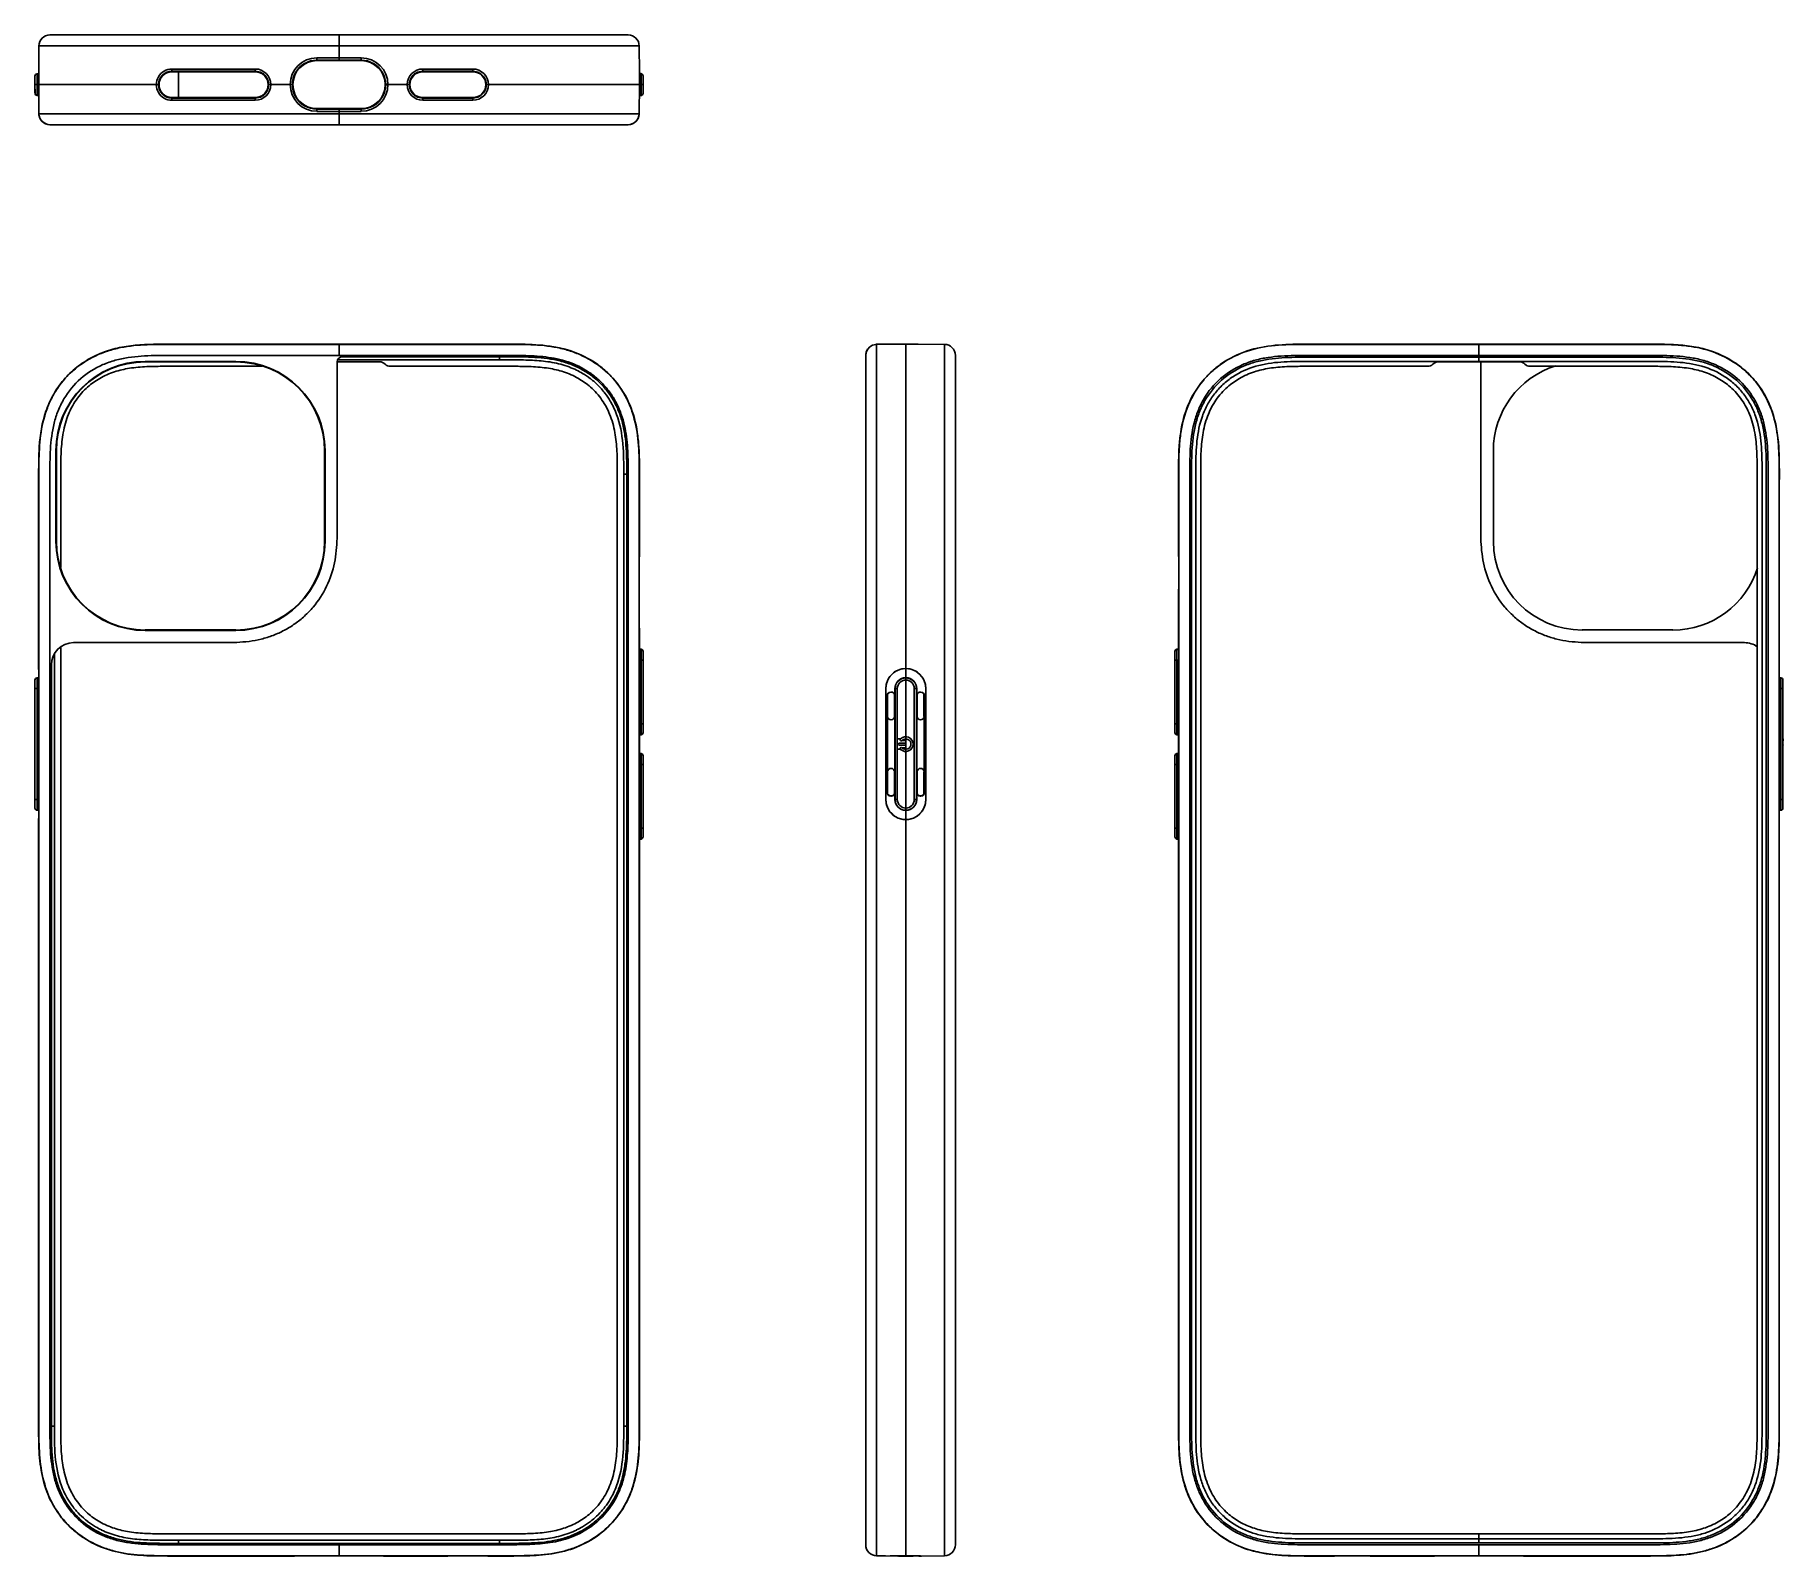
# Model space of a CAD drawing. Header units: millimetres. Extents: x 409 to 645, y 341 to 547.
import ezdxf

# ---------------------------------------------------------------- set-up
doc = ezdxf.new("R2010")
doc.units = ezdxf.units.MM
doc.header["$LTSCALE"] = 65.395
doc.layers.get('0').update_dxf_attribs({"linetype": 'CONTINUOUS'})

msp = doc.modelspace()

# ---------------------------------------------------------------- linework, layer by layer
at = {"color": 7, "linetype": 'Continuous'}
for p, q in [((410.66, 547.33), (488.94, 547.33)), ((449.8, 543.92), (449.8, 547.33)), ((409.16, 545.85), (409.14, 542.25)), ((490.44, 545.85), (409.16, 545.85)), ((490.46, 542.26), (490.44, 545.85)), ((409.14, 542.07), (408.92, 542.05)), ((408.92, 542.05), (408.92, 541.05)), ((409.14, 542.25), (409.14, 539.42)), ((427.18, 542.72), (427.18, 542.35)), ((427.18, 542.72), (438.45, 542.72)), ((427.18, 542.42), (438.45, 542.42)), ((427.18, 542.35), (428.08, 542.35)), ((428.08, 542.35), (428.08, 538.85)), ((428.08, 542.35), (438.45, 542.35)), ((438.45, 542.72), (438.45, 542.35)), ((446.8, 544.22), (446.8, 543.85)), ((446.8, 544.22), (452.8, 544.22)), ((446.8, 543.92), (449.8, 543.92)), ((452.8, 543.85), (446.8, 543.85)), ((449.8, 543.92), (452.8, 543.92)), ((452.8, 544.22), (452.8, 543.85)), ((461.14, 542.72), (467.91, 542.72)), ((461.14, 542.35), (461.14, 542.72)), ((461.14, 542.42), (467.91, 542.42)), ((467.91, 542.35), (461.14, 542.35)), ((467.91, 542.72), (467.91, 542.35)), ((490.46, 542.1), (490.68, 542.09)), ((490.68, 541.06), (490.68, 542.09)), ((408.63, 541.75), (408.63, 541.75)), ((408.63, 541.75), (408.63, 540.6)), ((408.63, 541.6), (408.63, 541.31)), ((408.63, 541.31), (408.63, 541.6)), ((408.63, 541.31), (408.63, 541.01)), ((408.63, 541.01), (408.63, 540.99)), ((408.63, 540.99), (408.63, 540.6)), ((408.92, 540.6), (408.63, 540.6)), ((408.63, 540.6), (408.63, 540.34)), ((408.63, 540.6), (408.64, 539.45)), ((408.63, 540.34), (408.63, 540.1)), ((408.63, 540.1), (408.63, 539.92)), ((408.63, 539.92), (408.63, 539.9)), ((408.63, 539.9), (408.63, 539.86)), ((408.63, 539.9), (408.63, 539.83)), ((408.63, 539.75), (408.63, 539.87)), ((408.63, 539.85), (408.63, 539.75)), ((408.63, 539.83), (408.63, 539.75)), ((408.63, 539.68), (408.63, 539.75)), ((408.63, 539.75), (408.64, 539.45)), ((408.63, 539.75), (408.63, 539.68)), ((408.63, 539.62), (408.63, 539.68)), ((408.63, 539.68), (408.63, 539.62)), ((408.64, 539.45), (408.63, 539.67)), ((408.63, 539.6), (408.63, 539.62)), ((408.63, 539.62), (408.63, 539.6)), ((408.63, 539.6), (408.64, 539.45)), ((408.92, 541.05), (408.92, 540.6)), ((408.92, 540.6), (408.92, 540.16)), ((408.92, 540.16), (408.92, 539.15)), ((409.13, 540.6), (425.36, 540.6)), ((440.27, 540.6), (443.48, 540.6)), ((456.12, 540.6), (459.33, 540.6)), ((490.47, 540.6), (469.73, 540.6)), ((490.68, 540.6), (490.68, 541.06)), ((490.68, 540.6), (490.97, 540.6)), ((490.68, 540.15), (490.68, 540.6)), ((490.68, 539.12), (490.68, 540.15)), ((490.96, 541.79), (490.96, 541.79)), ((490.97, 540.6), (490.96, 541.79)), ((490.96, 539.42), (490.97, 540.6)), ((490.96, 539.75), (490.96, 539.62)), ((490.96, 539.62), (490.96, 539.68)), ((490.96, 539.6), (490.96, 539.62)), ((490.96, 539.62), (490.96, 539.6)), ((490.97, 541.17), (490.97, 541.45)), ((408.64, 539.45), (408.64, 539.45)), ((409.14, 539.14), (408.92, 539.15)), ((427.18, 538.85), (427.18, 538.48)), ((427.18, 538.85), (428.08, 538.85)), ((438.45, 538.79), (427.18, 538.79)), ((438.45, 538.48), (427.18, 538.48)), ((428.08, 538.85), (438.45, 538.85)), ((438.45, 538.85), (438.45, 538.48)), ((446.8, 536.98), (446.8, 537.35)), ((446.8, 537.35), (452.8, 537.35)), ((449.8, 537.29), (446.8, 537.29)), ((449.8, 535.18), (449.8, 537.29)), ((452.8, 537.29), (449.8, 537.29)), ((452.8, 536.98), (452.8, 537.35)), ((461.14, 538.85), (467.91, 538.85)), ((461.14, 538.48), (461.14, 538.85)), ((467.91, 538.79), (461.14, 538.79)), ((467.91, 538.48), (461.14, 538.48)), ((467.91, 538.85), (467.91, 538.48)), ((490.68, 539.12), (490.46, 539.11)), ((490.96, 539.42), (490.96, 539.42)), ((409.16, 536.66), (490.44, 536.66)), ((488.94, 535.18), (410.66, 535.18)), ((452.8, 536.98), (446.8, 536.98)), ((449.8, 505.46), (449.8, 503.93)), ((521.35, 504.77), (521.16, 504.36)), ((521.16, 504.36), (521.16, 504.33)), ((521.49, 504.92), (521.35, 504.77)), ((522.04, 505.33), (521.66, 505.1)), ((522.44, 505.42), (522.04, 505.33)), ((522.58, 341.39), (522.58, 505.44)), ((528.18, 505.46), (525.34, 505.46)), ((526.53, 460.29), (526.53, 505.46)), ((531.77, 505.43), (528.18, 505.46)), ((531.77, 505.43), (531.77, 341.39)), ((604.12, 503.93), (604.12, 505.46)), ((423.54, 503.06), (423.54, 503.12)), ((435.83, 503.12), (423.54, 503.12)), ((423.54, 503.06), (435.83, 503.06)), ((435.83, 503.06), (435.83, 503.12)), ((449.56, 503.08), (455.3, 503.08)), ((449.56, 503.06), (449.56, 482.54)), ((471.52, 503.33), (449.61, 503.33)), ((471.52, 503.75), (450.24, 503.75)), ((471.52, 503.75), (471.52, 503.33)), ((521.1, 503.94), (521.1, 342.89)), ((521.1, 503.93), (521.1, 503.93)), ((533.25, 503.93), (533.25, 342.89)), ((598, 503.13), (597.89, 503.13)), ((598.62, 503.13), (598, 503.13)), ((604.12, 503.13), (598.62, 503.13)), ((598.62, 503.08), (609.62, 503.08)), ((604.12, 503.08), (604.12, 503.69)), ((604.12, 503.13), (609.62, 503.13)), ((604.36, 503.06), (604.36, 482.54)), ((609.62, 503.13), (610.23, 503.13)), ((610.23, 503.13), (610.34, 503.13)), ((411.47, 491.05), (411.47, 478.76)), ((411.54, 491.05), (411.47, 491.05)), ((411.54, 478.76), (411.54, 491.05)), ((447.84, 491.05), (447.84, 478.76)), ((447.84, 491.05), (447.9, 491.05)), ((447.9, 478.76), (447.9, 491.05)), ((606.08, 491.05), (606.08, 478.76)), ((488.34, 358.95), (488.34, 487.87)), ((488.75, 487.87), (488.34, 487.87)), ((488.75, 358.95), (488.75, 487.87)), ((411.47, 478.76), (411.54, 478.76)), ((447.84, 478.76), (447.9, 478.76)), ((490.46, 478.04), (490.46, 478.04)), ((490.46, 478.04), (490.47, 478.04)), ((563.45, 478.04), (563.45, 478.04)), ((490.45, 475.6), (490.46, 477.68)), ((490.46, 477.92), (490.46, 477.96)), ((490.46, 477.68), (490.46, 477.92)), ((563.45, 478.01), (563.46, 477.99)), ((563.45, 478.01), (563.46, 477.96)), ((563.45, 477.99), (563.46, 477.85)), ((563.46, 477.96), (563.46, 477.9)), ((563.46, 477.9), (563.47, 476.8)), ((563.46, 477.85), (563.46, 477.66)), ((563.46, 477.35), (563.47, 476.01)), ((563.47, 476.34), (563.47, 475.6)), ((563.48, 477.99), (563.48, 478.01)), ((563.48, 475.6), (563.48, 477.99)), ((563.47, 475.64), (563.47, 475.6)), ((563.47, 475.6), (563.47, 475.6)), ((563.48, 475.18), (563.48, 475.6)), ((423.54, 466.76), (423.54, 466.69)), ((435.83, 466.76), (423.54, 466.76)), ((423.54, 466.69), (435.83, 466.69)), ((435.83, 466.76), (435.83, 466.69)), ((490.45, 468.07), (490.45, 468.1)), ((490.46, 466), (490.46, 466.21)), ((563.46, 468.1), (563.46, 465.96)), ((563.46, 468.1), (563.47, 468.1)), ((563.47, 467.16), (563.46, 466.35)), ((563.46, 466.37), (563.46, 466.33)), ((563.46, 466.35), (563.46, 465.85)), ((563.47, 468.1), (563.47, 467.16)), ((563.47, 468.1), (563.47, 467.98)), ((563.47, 466.88), (563.47, 466.83)), ((563.48, 468.03), (563.48, 468.1)), ((563.48, 465.85), (563.48, 468.03)), ((618.08, 466.76), (630.38, 466.76)), ((434.27, 465.04), (413.85, 465.04)), ((490.46, 465.82), (490.46, 466.07)), ((490.46, 465.71), (490.46, 465.82)), ((490.46, 465.68), (490.46, 465.71)), ((490.47, 465.65), (490.46, 465.65)), ((490.46, 465.02), (490.47, 465.39)), ((490.46, 464.59), (490.46, 465.02)), ((490.46, 464.02), (490.46, 464.59)), ((490.46, 464.16), (490.68, 464.15)), ((490.47, 465.65), (490.47, 465.39)), ((490.68, 462.67), (490.68, 464.15)), ((490.96, 462.67), (490.97, 463.85)), ((490.97, 459.36), (490.97, 463.85)), ((562.95, 459.36), (562.95, 463.85)), ((562.95, 463.85), (562.95, 462.67)), ((563.46, 464.16), (563.23, 464.15)), ((563.23, 464.15), (563.24, 462.67)), ((563.46, 465.96), (563.45, 465.8)), ((563.46, 465.85), (563.45, 465.71)), ((563.45, 465.65), (563.45, 465.65)), ((563.45, 465.65), (563.45, 465.51)), ((563.45, 465.51), (563.45, 465.39)), ((563.45, 465.39), (563.45, 465.02)), ((563.45, 465.02), (563.46, 464.6)), ((563.46, 466.01), (563.46, 465.96)), ((563.46, 465.96), (563.46, 465.93)), ((563.48, 465.68), (563.48, 465.85)), ((619.65, 465.04), (640.07, 465.04)), ((409.13, 461.53), (409.14, 461.17)), ((410.85, 462.04), (410.85, 358.95)), ((411.26, 358.95), (411.26, 463.55)), ((490.46, 462.67), (490.96, 462.67)), ((490.46, 462.17), (490.46, 462.67)), ((490.46, 461.67), (490.46, 462.17)), ((490.46, 455.11), (490.46, 461.67)), ((490.68, 454.05), (490.68, 462.67)), ((490.96, 458.51), (490.96, 462.67)), ((563.46, 462.67), (562.95, 462.67)), ((562.95, 462.67), (562.95, 458.51)), ((563.24, 462.67), (563.24, 454.05)), ((563.46, 462.67), (563.46, 462.17)), ((563.46, 462.17), (563.46, 461.67)), ((563.46, 461.67), (563.46, 455.11)), ((644.78, 461.27), (644.78, 461.53)), ((408.63, 459.97), (408.63, 452.3)), ((408.63, 459.97), (408.63, 458.82)), ((409.14, 460.28), (408.92, 460.27)), ((408.92, 460.27), (408.92, 458.82)), ((409.14, 461.17), (409.14, 460.74)), ((409.14, 460.74), (409.14, 460.28)), ((409.14, 460.28), (409.14, 460.17)), ((490.97, 458.51), (490.97, 459.36)), ((526.53, 460.27), (526.53, 442.34)), ((562.95, 458.51), (562.95, 459.36)), ((644.77, 460.3), (644.78, 460.52)), ((644.77, 460), (644.77, 460.3)), ((644.77, 460.28), (645, 460.27)), ((645, 458.82), (645, 460.27)), ((645.28, 459.97), (645.28, 452.3)), ((645.28, 458.82), (645.28, 459.97)), ((409.14, 458.82), (408.63, 458.82)), ((408.63, 458.82), (408.63, 452.3)), ((408.92, 458.82), (408.92, 443.79)), ((409.14, 458.82), (409.14, 458.35)), ((409.14, 458.35), (409.14, 457.87)), ((409.14, 457.87), (409.14, 444.74)), ((490.96, 458.21), (490.96, 458.51)), ((490.96, 454.05), (490.96, 458.21)), ((490.97, 457.36), (490.97, 458.21)), ((490.97, 452.87), (490.97, 457.36)), ((523.83, 458.82), (523.81, 458.82)), ((523.81, 443.79), (523.81, 458.82)), ((523.83, 458.82), (523.83, 443.79)), ((524, 444.74), (524, 457.87)), ((524.03, 457.87), (524.03, 444.74)), ((524.06, 457.87), (524.06, 458.03)), ((524.06, 455.05), (524.06, 457.87)), ((524.48, 458.35), (524.58, 458.35)), ((524.58, 458.32), (524.48, 458.32)), ((524.99, 458.03), (524.99, 457.87)), ((524.99, 457.87), (524.99, 455.05)), ((525.06, 457.87), (525.03, 457.87)), ((525.03, 444.74), (525.03, 457.87)), ((525.06, 458.82), (525.06, 457.87)), ((525.06, 458.82), (525.38, 458.82)), ((525.08, 443.79), (525.08, 458.82)), ((525.38, 443.79), (525.38, 458.82)), ((527.68, 458.82), (527.68, 443.79)), ((528, 458.82), (527.68, 458.82)), ((527.98, 458.82), (527.98, 443.79)), ((528, 457.87), (528, 458.82)), ((528, 457.87), (528.03, 457.87)), ((528.03, 457.87), (528.03, 444.74)), ((528.06, 457.87), (528.06, 458.03)), ((528.06, 455.05), (528.06, 457.87)), ((528.48, 458.35), (528.58, 458.35)), ((528.58, 458.32), (528.48, 458.32)), ((528.99, 458.03), (528.99, 457.87)), ((528.99, 457.87), (528.99, 455.05)), ((529.03, 444.74), (529.03, 457.87)), ((529.06, 457.87), (529.06, 444.74)), ((529.23, 443.79), (529.23, 458.82)), ((529.23, 458.82), (529.24, 458.82)), ((529.24, 458.82), (529.24, 443.79)), ((562.95, 458.51), (562.95, 458.21)), ((562.95, 458.21), (562.95, 457.36)), ((562.95, 458.21), (562.95, 454.05)), ((562.95, 452.87), (562.95, 457.36)), ((644.77, 458.82), (645.28, 458.82)), ((644.77, 458.35), (644.77, 458.82)), ((644.77, 457.87), (644.77, 458.35)), ((644.77, 444.74), (644.77, 457.87)), ((645, 443.79), (645, 458.82)), ((645.28, 452.01), (645.28, 458.82)), ((490.46, 455.05), (490.46, 455.11)), ((490.46, 454.55), (490.46, 455.05)), ((490.46, 448.05), (490.46, 454.55)), ((563.46, 455.11), (563.46, 455.05)), ((563.46, 455.05), (563.46, 454.55)), ((563.46, 454.55), (563.46, 448.05)), ((408.63, 452.3), (408.63, 452.23)), ((408.63, 452.3), (408.63, 450.3)), ((408.63, 452.23), (408.63, 452.01)), ((408.63, 452.01), (408.63, 451.69)), ((490.46, 454.05), (490.96, 454.05)), ((490.46, 452.56), (490.68, 452.57)), ((490.68, 452.57), (490.68, 454.05)), ((490.97, 452.87), (490.96, 454.05)), ((525.82, 452.01), (525.38, 452.01)), ((563.46, 454.05), (562.95, 454.05)), ((562.95, 454.05), (562.95, 452.87)), ((563.24, 454.05), (563.23, 452.57)), ((563.46, 452.56), (563.23, 452.57)), ((563.46, 450.05), (563.46, 452.55)), ((645.28, 452.27), (645.28, 452.3)), ((645.28, 452.17), (645.28, 452.27)), ((645.28, 452.23), (645.28, 452.01)), ((645.28, 452.01), (645.28, 452.17)), ((645.28, 452.01), (645.28, 452.01)), ((645.28, 451.75), (645.28, 452.01)), ((408.63, 451.69), (408.63, 451.3)), ((408.63, 451.3), (408.63, 450.92)), ((408.63, 450.92), (408.63, 450.6)), ((408.63, 450.6), (408.63, 450.38)), ((408.63, 450.38), (408.63, 450.3)), ((408.63, 450.3), (408.63, 442.64)), ((408.63, 450.3), (408.63, 443.79)), ((490.46, 450.05), (490.68, 450.03)), ((490.68, 448.55), (490.68, 450.03)), ((490.96, 448.55), (490.97, 449.73)), ((490.97, 444.39), (490.97, 449.73)), ((525.82, 450.6), (525.38, 450.6)), ((525.68, 451.45), (526.38, 451.45)), ((526.38, 451.15), (525.68, 451.15)), ((526.03, 451.8), (526.53, 451.8)), ((526.03, 450.81), (526.53, 450.81)), ((562.95, 444.39), (562.95, 449.73)), ((562.95, 449.73), (562.95, 448.55)), ((563.46, 450.05), (563.23, 450.03)), ((563.23, 450.03), (563.24, 448.55)), ((645.28, 451.8), (645.28, 451.76)), ((645.28, 451.45), (645.28, 451.75)), ((645.28, 451.45), (645.28, 451.75)), ((645.28, 451.15), (645.28, 451.45)), ((645.28, 450.85), (645.28, 451.15)), ((645.28, 450.85), (645.28, 451.15)), ((645.28, 450.81), (645.28, 450.85)), ((645.28, 450.6), (645.28, 450.85)), ((645.28, 450.66), (645.28, 450.6)), ((645.28, 450.6), (645.28, 450.6)), ((645.28, 450.44), (645.28, 450.6)), ((645.28, 450.6), (645.28, 450.38)), ((645.28, 443.79), (645.28, 450.6)), ((645.28, 450.3), (645.28, 450.44)), ((645.28, 450.3), (645.28, 442.64)), ((490.46, 448.55), (490.96, 448.55)), ((490.46, 447.53), (490.46, 448.05)), ((490.46, 440.93), (490.46, 447.53)), ((490.68, 439.93), (490.68, 448.55)), ((490.96, 444.39), (490.96, 448.55)), ((524.06, 444.74), (524.06, 447.55)), ((524.99, 447.55), (524.99, 444.74)), ((528.06, 444.74), (528.06, 447.55)), ((528.99, 447.55), (528.99, 444.74)), ((563.46, 448.55), (562.95, 448.55)), ((562.95, 448.55), (562.95, 444.39)), ((563.24, 448.55), (563.24, 439.93)), ((563.46, 448.05), (563.46, 447.55)), ((563.46, 447.55), (563.46, 440.93)), ((408.63, 443.79), (408.63, 442.64)), ((409.14, 443.79), (408.63, 443.79)), ((408.92, 443.79), (408.92, 442.34)), ((409.14, 444.74), (409.14, 444.25)), ((409.14, 444.25), (409.14, 443.79)), ((490.96, 444.09), (490.96, 444.39)), ((490.96, 439.93), (490.96, 444.09)), ((490.97, 438.75), (490.97, 444.09)), ((523.83, 443.79), (523.81, 443.79)), ((524.06, 444.58), (524.06, 444.74)), ((524.48, 444.29), (524.58, 444.29)), ((524.58, 444.25), (524.48, 444.25)), ((524.99, 444.74), (524.99, 444.58)), ((525.06, 444.74), (525.03, 444.74)), ((525.06, 444.74), (525.06, 443.79)), ((525.38, 443.79), (525.06, 443.79)), ((528, 443.79), (527.68, 443.79)), ((528, 443.79), (528, 444.74)), ((528, 444.74), (528.03, 444.74)), ((528.06, 444.58), (528.06, 444.74)), ((528.48, 444.29), (528.58, 444.29)), ((528.58, 444.25), (528.48, 444.25)), ((528.99, 444.74), (528.99, 444.58)), ((529.23, 443.79), (529.24, 443.79)), ((562.95, 444.39), (562.95, 444.09)), ((562.95, 438.75), (562.95, 444.09)), ((562.95, 444.09), (562.95, 439.93)), ((644.77, 444.25), (644.77, 444.74)), ((644.77, 443.79), (644.77, 444.25)), ((645.28, 443.79), (644.77, 443.79)), ((645, 442.34), (645, 443.79)), ((645.28, 442.64), (645.28, 443.79)), ((409.14, 442.32), (408.92, 442.34)), ((409.14, 441.44), (409.13, 441.07)), ((409.14, 442.45), (409.14, 441.88)), ((409.14, 441.88), (409.14, 441.44)), ((490.46, 440.43), (490.46, 440.93)), ((490.46, 439.93), (490.46, 440.43)), ((526.53, 442.32), (526.53, 341.36)), ((563.46, 440.93), (563.46, 440.43)), ((563.46, 440.43), (563.46, 439.93)), ((644.77, 442.33), (644.77, 442.42)), ((644.77, 442.32), (645, 442.34)), ((644.78, 441.86), (644.77, 442.33)), ((644.78, 441.44), (644.78, 441.86)), ((644.78, 441.07), (644.78, 441.44)), ((490.46, 439.93), (490.96, 439.93)), ((490.46, 438.02), (490.46, 438.58)), ((490.46, 438.44), (490.68, 438.45)), ((490.46, 437.58), (490.46, 438.02)), ((490.68, 438.45), (490.68, 439.93)), ((490.97, 438.75), (490.96, 439.93)), ((562.95, 439.93), (563.46, 439.93)), ((562.95, 439.93), (562.95, 438.75)), ((563.24, 439.93), (563.23, 438.45)), ((563.46, 438.44), (563.23, 438.45)), ((490.47, 437.22), (490.46, 437.58)), ((563.45, 437.49), (563.45, 437.22)), ((410.85, 358.95), (411.26, 358.95)), ((488.75, 358.95), (488.34, 358.95)), ((428.08, 343.49), (471.52, 343.49)), ((428.08, 343.07), (428.08, 343.49)), ((471.52, 343.07), (471.52, 343.49)), ((604.12, 343.13), (604.12, 344.36)), ((428.08, 343.07), (471.52, 343.07)), ((438.45, 341.36), (440.57, 341.36)), ((440.57, 341.36), (443.18, 341.36)), ((446.8, 341.37), (449.8, 341.37)), ((449.8, 341.37), (449.8, 342.89)), ((449.8, 341.37), (452.8, 341.37)), ((459.03, 341.36), (456.42, 341.36)), ((459.03, 341.36), (461.14, 341.36)), ((524.41, 341.37), (524.41, 341.37)), ((525.34, 341.36), (531.77, 341.39)), ((594.89, 341.36), (592.77, 341.36)), ((594.89, 341.36), (597.5, 341.36)), ((597.5, 341.39), (597.29, 341.39)), ((601.12, 341.39), (597.5, 341.39)), ((604.12, 341.39), (601.12, 341.39)), ((601.12, 341.37), (601.12, 341.38)), ((601.12, 341.38), (604.12, 341.38)), ((604.12, 341.37), (601.12, 341.37)), ((604.12, 341.37), (604.12, 342.89)), ((604.12, 341.39), (607.12, 341.39)), ((604.12, 341.38), (607.12, 341.38)), ((607.12, 341.37), (604.12, 341.37)), ((607.12, 341.39), (610.74, 341.39)), ((607.12, 341.37), (607.12, 341.38)), ((610.74, 341.39), (610.94, 341.39)), ((613.34, 341.36), (610.74, 341.36)), ((615.46, 341.36), (613.34, 341.36))]:
    msp.add_line(p, q, dxfattribs=at)
for points in [[(490.44, 536.66), (490.45, 537.87), (490.46, 539.41), (490.46, 542.26)], [(409.14, 539.42), (409.15, 537.87), (409.16, 536.66)], [(409.16, 536.66), (409.17, 536.51), (409.29, 536.07), (409.53, 535.69), (409.86, 535.41), (410.25, 535.23), (410.66, 535.18)], [(488.94, 535.18), (489.35, 535.24), (489.75, 535.41), (490.08, 535.71), (490.32, 536.09), (490.43, 536.54), (490.44, 536.66)], [(522.58, 505.44), (522.45, 505.43), (522.02, 505.32), (521.64, 505.09), (521.34, 504.75), (521.16, 504.34), (521.1, 503.94)], [(525.34, 505.46), (523.8, 505.45), (522.58, 505.44)], [(490.46, 477.96), (490.46, 477.99), (490.46, 478), (490.46, 478.01), (490.46, 478.02)], [(563.45, 478.02), (563.45, 478.02), (563.46, 478)], [(563.46, 478.01), (563.46, 478.01), (563.46, 478.01)], [(563.47, 476.01), (563.47, 475.72), (563.47, 475.6)], [(490.46, 466.07), (490.45, 468.03), (490.45, 468.1)], [(490.46, 465.67), (490.46, 465.67), (490.46, 465.68), (490.46, 465.68)], [(563.46, 465.79), (563.46, 465.74), (563.46, 465.72), (563.45, 465.7), (563.45, 465.69), (563.45, 465.68), (563.45, 465.68)], [(563.45, 465.71), (563.45, 465.68), (563.45, 465.68), (563.45, 465.67), (563.45, 465.67)], [(522.58, 341.39), (523.8, 341.37), (525.34, 341.36)]]:
    msp.add_lwpolyline(points, dxfattribs=at)
for centre, radius, start, end in [((410.66, 545.83), 1.5, 90.0306, 179.3361), ((488.94, 545.83), 1.5, 0.6639, 90), ((408.93, 541.75), 0.3, 93, 179.8545), ((427.18, 540.6), 2.12, 89.9896, 270.0063), ((427.18, 540.6), 1.82, 90.0055, 270.0004), ((427.18, 540.6), 1.75, 90.014, 269.986), ((438.45, 540.6), 2.12, 270.0335, 89.9813), ((438.45, 540.6), 1.82, 269.9969, 90.0039), ((438.45, 540.6), 1.75, 270, 90), ((446.8, 540.61), 3.62, 90.0146, 269.978), ((446.8, 540.6), 3.32, 89.9937, 270.01), ((446.8, 540.6), 3.25, 90, 270), ((452.8, 540.61), 3.62, 270.022, 89.9855), ((452.8, 540.6), 3.32, 269.9899, 90.0063), ((452.8, 540.6), 3.25, 270, 90), ((461.15, 540.6), 2.12, 90.0244, 269.9722), ((461.14, 540.6), 1.82, 89.9992, 270.0063), ((461.14, 540.6), 1.75, 90, 270), ((467.91, 540.6), 2.12, 270.036, 89.979), ((467.91, 540.6), 1.82, 269.9977, 90.0032), ((467.91, 540.6), 1.75, 270, 90), ((490.66, 541.79), 0.3, 0.1561, 87.0004), ((408.94, 539.45), 0.3, 180.2235, 267), ((490.66, 539.42), 0.3, 272.9989, 359.7526), ((410.66, 536.68), 1.5, 180.7678, 269.9815), ((488.94, 536.68), 1.5, 270, 359.2322), ((522.6, 503.93), 1.5, 164.6861, 180), ((531.75, 503.93), 1.5, 0, 89.336), ((423.54, 491.05), 12.07, 90, 180), ((423.54, 491.05), 12.01, 90, 180), ((435.83, 491.05), 12.07, 0, 90), ((435.83, 491.05), 12.01, 0, 90), ((450.24, 503.06), 0.682, 90, 180), ((455.3, 502.08), 1, 43.6068, 90), ((456.75, 503.46), 1, 223.6068, 269.9996), ((476.8, 491.36), 11.77, 63.9904, 69.4148), ((476.95, 491.65), 11.44, 59.4725, 63.9974), ((597.17, 503.46), 1, 270.0004, 316.3932), ((598.62, 502.08), 1, 90, 136.3932), ((618.08, 491.05), 12.01, 107.2865, 180), ((609.62, 502.08), 1, 43.6068, 90), ((611.06, 503.46), 1, 223.6068, 269.9996), ((477.23, 492.13), 10.88, 52.6941, 59.4806), ((477.4, 492.36), 10.6, 48.5596, 52.6681), ((477.5, 492.47), 10.45, 41.5324, 48.5466), ((477.37, 492.37), 10.61, 37.4288, 41.5274), ((477.24, 492.27), 10.78, 30.6045, 37.4197), ((477.15, 492.21), 10.89, 25.7935, 30.6084), ((476.69, 492), 11.39, 20.3094, 25.7533), ((423.54, 478.76), 12.07, 180, 270), ((423.54, 478.76), 12.01, 180, 270), ((435.83, 478.76), 12.07, 270, 360), ((435.83, 478.76), 12.01, 270, 360), ((618.08, 478.76), 12.01, 180, 270), ((476.97, 476.49), 86.5, 0.5988, 0.7729), ((399.71, 475.72), 163.76, 359.9749, 0.5872), ((630.38, 478.76), 12.01, 270, 342.6949), ((737.89, 468), 247.44, 179.9838, 180.4137), ((414.7, 467.85), 148.77, 359.4266, 359.6056), ((468.99, 467.31), 94.48, 359.2114, 359.4066), ((373.34, 468.1), 190.13, 359.6309, 359.9637), ((413.85, 462.04), 3, 90, 180), ((946.18, 462.65), 455.72, 179.8282, 179.9978), ((490.67, 463.85), 0.3, 0.0078, 87.0004), ((563.25, 463.85), 0.3, 92.9996, 179.9922), ((267.48, 462.66), 295.99, 0.0022, 0.267), ((640.07, 462.04), 3, 54.8063, 90), ((526.53, 458.82), 2.71, 360, 180), ((526.53, 458.82), 2.7, 359.9994, 180.0006), ((408.93, 459.97), 0.3, 93, 180.0026), ((-44.35, 458.79), 453.49, 0.0032, 0.1738), ((526.53, 458.82), 1.47, 0.0026, 179.9961), ((526.53, 458.82), 1.45, 0.008, 179.9913), ((526.53, 458.82), 1.15, 0.03, 179.955), ((940.02, 458.8), 295.25, 179.767, 179.9967), ((939.7, 458.8), 294.93, 179.5213, 179.6668), ((644.98, 459.97), 0.3, 359.9974, 87), ((524.48, 457.87), 0.481, 90.0221, 180.0014), ((524.48, 457.87), 0.45, 90.0221, 180.0013), ((524.58, 457.87), 0.481, 359.9986, 90.0187), ((524.58, 457.87), 0.45, 359.9987, 90.0188), ((528.48, 457.87), 0.481, 89.9879, 180.001), ((528.48, 457.87), 0.45, 89.9878, 180.0009), ((528.58, 457.87), 0.481, 359.999, 89.9856), ((528.58, 457.87), 0.45, 359.9991, 89.9856), ((524.53, 455.05), 0.468, 180.002, 359.998), ((528.53, 455.05), 0.468, 180.0028, 359.9972), ((490.67, 452.87), 0.3, 273, 359.9984), ((525.92, 451.9), 0.15, 135.0991, 315.0991), ((526.53, 451.3), 1, 224.9009, 135.0991), ((563.25, 452.87), 0.3, 180.0016, 267), ((695.19, 451.9), 49.9, 179.877, 180.121), ((490.67, 449.73), 0.3, 0.008, 87.0004), ((525.68, 451.3), 0.15, 90, 270), ((525.92, 450.7), 0.15, 44.9009, 224.9009), ((526.53, 451.3), 0.7, 224.9009, 135.0991), ((526.38, 451.3), 0.15, 270, 90), ((563.25, 449.73), 0.3, 92.9996, 179.992), ((524.53, 447.55), 0.468, 0.0018, 179.9982), ((528.53, 447.55), 0.468, 0.0026, 179.9974), ((408.93, 442.64), 0.3, 180.0075, 267.0004), ((-44.11, 443.79), 453.25, 359.8304, 359.9996), ((526.53, 443.79), 2.71, 179.9997, 359.9996), ((526.53, 443.79), 2.7, 179.9998, 0.0006), ((524.48, 444.74), 0.481, 179.9988, 269.9779), ((524.48, 444.74), 0.45, 179.9989, 269.9779), ((524.58, 444.74), 0.481, 269.9813, 0.0012), ((524.58, 444.74), 0.45, 269.9812, 0.0012), ((526.53, 443.79), 1.47, 180.0038, 359.9975), ((526.53, 443.79), 1.45, 180.0086, 359.9921), ((526.53, 443.79), 1.15, 180.0453, 359.9698), ((528.48, 444.74), 0.481, 179.9992, 270.0121), ((528.48, 444.74), 0.45, 179.9993, 270.0122), ((528.58, 444.74), 0.481, 270.0144, 0.0008), ((528.58, 444.74), 0.45, 270.0144, 0.0007), ((939.58, 443.79), 294.81, 180.0004, 180.2666), ((644.98, 442.64), 0.3, 272.9996, 359.9925), ((943.08, 439.94), 452.62, 180.0007, 180.1716), ((490.67, 438.75), 0.3, 273, 0.0008), ((563.25, 438.75), 0.3, 179.9992, 267), ((269.11, 439.94), 294.35, 359.5231, 359.6689), ((268.54, 439.94), 294.92, 359.7692, 359.9992), ((422.91, 354.82), 11.39, 200.3094, 205.7533), ((476.69, 354.82), 11.39, 334.2467, 339.6906), ((422.45, 354.61), 10.89, 205.7935, 210.6084), ((422.36, 354.55), 10.78, 210.6045, 217.4197), ((422.22, 354.45), 10.61, 217.4288, 221.5274), ((477.37, 354.45), 10.61, 318.4726, 322.5712), ((477.24, 354.55), 10.78, 322.5803, 329.3955), ((477.15, 354.61), 10.89, 329.3916, 334.2065), ((422.1, 354.35), 10.45, 221.5324, 228.5466), ((422.2, 354.46), 10.6, 228.5596, 232.6681), ((422.36, 354.69), 10.88, 232.6941, 239.4806), ((477.23, 354.69), 10.88, 300.5194, 307.3059), ((477.4, 354.46), 10.6, 307.3319, 311.4404), ((477.5, 354.35), 10.45, 311.4534, 318.4676), ((422.65, 355.17), 11.44, 239.4725, 243.9974), ((422.8, 355.46), 11.77, 243.9904, 249.4148), ((476.8, 355.46), 11.77, 290.5852, 296.0096), ((476.95, 355.17), 11.44, 296.0026, 300.5275), ((522.6, 342.88), 1.5, 180, 269.2322), ((526.53, 642), 300.64, 269.6226, 269.9992), ((526.53, 632.46), 291.1, 269.712, 269.9986), ((526.49, 823.29), 481.93, 270.0045, 270.2396), ((531.75, 342.89), 1.5, 270.664, 360)]:
    msp.add_arc(centre, radius, start, end, dxfattribs=at)
for points, knots in [([(449.8, 505.46), (448.17, 505.46), (444.9, 505.46), (439.99, 505.46), (435.09, 505.46), (431, 505.46), (427.73, 505.46), (424.47, 505.47), (421.18, 505.33), (418, 504.48), (415.77, 503.43), (413.76, 502), (412.08, 500.2), (410.76, 498.11), (409.57, 495.05), (409.16, 491.77), (409.13, 488.51), (409.13, 486.05), (409.13, 483.6), (409.13, 480.33), (409.13, 476.25), (409.13, 471.34), (409.13, 466.44), (409.13, 463.17), (409.13, 461.53)], [0, 0, 0, 0, 0.062507, 0.125013, 0.18752, 0.250026, 0.28128, 0.312533, 0.374985, 0.40624, 0.437508, 0.468767, 0.500052, 0.531287, 0.562526, 0.624957, 0.65621, 0.68747, 0.718724, 0.749974, 0.812478, 0.874986, 0.937494, 1, 1, 1, 1]), ([(449.8, 505.43), (447.37, 505.43), (443.73, 505.43), (438.87, 505.43), (435.23, 505.43), (431.58, 505.43), (427.94, 505.43), (424.3, 505.45), (421.26, 505.24), (418.89, 504.7), (416.61, 503.87), (413.99, 502.28), (411.93, 500), (410.72, 497.89), (409.82, 495.63), (409.36, 493.23), (409.19, 490.81), (409.16, 488.99), (409.16, 487.17), (409.16, 484.74), (409.16, 481.7), (409.16, 478.06), (409.16, 473.2), (409.16, 467.13), (409.16, 459.84), (409.16, 452.56), (409.16, 445.27), (409.16, 435.55), (409.16, 423.41), (409.16, 411.27), (409.16, 401.55), (409.16, 394.26), (409.16, 386.98), (409.16, 379.69), (409.16, 373.62), (409.16, 368.76), (409.16, 365.12), (409.16, 362.08), (409.16, 359.65), (409.16, 357.83), (409.19, 356.01), (409.36, 353.59), (409.82, 351.19), (410.72, 348.93), (411.93, 346.83), (413.99, 344.54), (416.61, 342.95), (418.89, 342.12), (421.26, 341.58), (424.3, 341.38), (427.94, 341.39), (431.58, 341.39), (435.23, 341.39), (438.87, 341.39), (443.73, 341.39), (447.37, 341.39), (449.8, 341.39)], [0, 0, 0, 0, 0.031265, 0.046898, 0.06253, 0.078163, 0.093795, 0.109423, 0.125032, 0.132838, 0.140643, 0.156218, 0.171796, 0.179591, 0.18739, 0.202994, 0.210803, 0.218614, 0.226431, 0.234247, 0.24988, 0.265512, 0.281144, 0.31241, 0.343675, 0.37494, 0.406205, 0.43747, 0.5, 0.56253, 0.593795, 0.62506, 0.656325, 0.68759, 0.718856, 0.734488, 0.75012, 0.765753, 0.773569, 0.781386, 0.789197, 0.797006, 0.81261, 0.820409, 0.828204, 0.843782, 0.859357, 0.867162, 0.874968, 0.890577, 0.906205, 0.921837, 0.93747, 0.953102, 0.968735, 1, 1, 1, 1]), ([(449.8, 505.46), (452.38, 505.46), (457.54, 505.46), (464, 505.46), (469.16, 505.46), (474.3, 505.47), (479.56, 505.4), (483.75, 503.52), (485.82, 501.97), (487.63, 500.12), (489.33, 497.32), (490.14, 494.16), (490.4, 491.59), (490.47, 489.66), (490.47, 487.72), (490.47, 485.14), (490.47, 481.91), (490.47, 479.33), (490.47, 478.04)], [0, 0, 0, 0, 0.125078, 0.250156, 0.312694, 0.375234, 0.499926, 0.562363, 0.593654, 0.624974, 0.687345, 0.749833, 0.781111, 0.812378, 0.843655, 0.87493, 0.937466, 1, 1, 1, 1]), ([(449.8, 505.43), (452.23, 505.43), (455.87, 505.43), (460.73, 505.43), (464.37, 505.43), (468.02, 505.43), (471.66, 505.43), (475.3, 505.45), (478.34, 505.24), (480.71, 504.7), (482.99, 503.87), (485.61, 502.28), (487.67, 500), (488.88, 497.89), (489.78, 495.63), (490.24, 493.23), (490.41, 490.81), (490.44, 488.99), (490.43, 487.17), (490.44, 484.74), (490.43, 481.7), (490.43, 478.06), (490.44, 473.2), (490.44, 467.13), (490.44, 459.84), (490.44, 452.56), (490.44, 445.27), (490.44, 435.55), (490.44, 423.41), (490.44, 411.27), (490.44, 401.55), (490.44, 394.26), (490.44, 386.98), (490.44, 379.69), (490.44, 373.62), (490.43, 368.76), (490.43, 365.12), (490.44, 362.08), (490.43, 359.65), (490.44, 357.83), (490.41, 356.01), (490.24, 353.59), (489.78, 351.19), (488.88, 348.93), (487.67, 346.83), (485.61, 344.54), (482.99, 342.95), (480.71, 342.12), (478.34, 341.58), (475.3, 341.38), (471.66, 341.39), (468.02, 341.39), (464.37, 341.39), (460.73, 341.39), (455.87, 341.39), (452.23, 341.39), (449.8, 341.39)], [0, 0, 0, 0, 0.031265, 0.046898, 0.06253, 0.078163, 0.093795, 0.109423, 0.125032, 0.132838, 0.140643, 0.156218, 0.171796, 0.179591, 0.18739, 0.202994, 0.210803, 0.218614, 0.226431, 0.234247, 0.24988, 0.265512, 0.281144, 0.31241, 0.343675, 0.37494, 0.406205, 0.43747, 0.5, 0.56253, 0.593795, 0.62506, 0.656325, 0.68759, 0.718856, 0.734488, 0.75012, 0.765753, 0.773569, 0.781386, 0.789197, 0.797006, 0.81261, 0.820409, 0.828204, 0.843782, 0.859357, 0.867162, 0.874968, 0.890577, 0.906205, 0.921837, 0.93747, 0.953102, 0.968735, 1, 1, 1, 1]), ([(604.12, 505.46), (601.53, 505.46), (596.37, 505.46), (589.92, 505.46), (584.75, 505.46), (579.62, 505.47), (574.35, 505.4), (570.17, 503.52), (568.1, 501.97), (566.29, 500.12), (564.58, 497.32), (563.78, 494.16), (563.51, 491.59), (563.45, 489.66), (563.45, 487.72), (563.45, 485.14), (563.45, 481.91), (563.45, 479.33), (563.45, 478.04)], [0, 0, 0, 0, 0.125078, 0.250156, 0.312694, 0.375234, 0.499926, 0.562363, 0.593654, 0.624974, 0.687345, 0.749833, 0.781111, 0.812378, 0.843655, 0.87493, 0.937466, 1, 1, 1, 1]), ([(563.48, 478.01), (563.48, 479.31), (563.48, 481.89), (563.48, 485.12), (563.48, 487.7), (563.47, 489.64), (563.54, 491.57), (563.8, 494.14), (564.6, 497.29), (566.3, 500.09), (568.1, 501.94), (570.17, 503.49), (573.15, 504.84), (577, 505.42), (580.87, 505.44), (584.75, 505.43), (589.91, 505.44), (596.37, 505.43), (601.53, 505.43), (604.12, 505.43)], [0, 0, 0, 0, 0.062559, 0.125119, 0.156402, 0.187681, 0.218939, 0.250192, 0.312598, 0.374863, 0.406129, 0.437367, 0.499705, 0.562109, 0.624634, 0.687194, 0.749756, 0.874878, 1, 1, 1, 1]), ([(604.12, 505.46), (605.75, 505.46), (609.02, 505.46), (613.92, 505.46), (618.83, 505.46), (622.91, 505.46), (626.18, 505.46), (629.45, 505.47), (632.74, 505.33), (635.91, 504.48), (638.14, 503.43), (640.15, 502), (641.84, 500.2), (643.16, 498.11), (644.35, 495.05), (644.76, 491.77), (644.79, 488.51), (644.78, 486.05), (644.78, 483.6), (644.78, 480.33), (644.78, 476.25), (644.78, 471.34), (644.78, 466.44), (644.78, 463.17), (644.78, 461.53)], [0, 0, 0, 0, 0.062507, 0.125013, 0.18752, 0.250026, 0.28128, 0.312533, 0.374985, 0.40624, 0.437508, 0.468767, 0.500052, 0.531287, 0.562526, 0.624957, 0.65621, 0.68747, 0.718724, 0.749974, 0.812478, 0.874986, 0.937494, 1, 1, 1, 1]), ([(610.94, 341.39), (612.12, 341.39), (614.48, 341.39), (618.02, 341.39), (621.55, 341.39), (625.09, 341.39), (628.62, 341.37), (631.57, 341.47), (633.9, 341.84), (635.61, 342.3), (637.25, 342.98), (638.79, 343.86), (640.19, 344.94), (641.83, 346.63), (643.43, 349.15), (644.45, 352.56), (644.72, 355.5), (644.76, 357.86), (644.75, 360.22), (644.76, 363.16), (644.76, 366.7), (644.76, 370.24), (644.76, 373.77), (644.76, 378.49), (644.76, 384.38), (644.76, 391.46), (644.76, 398.53), (644.76, 405.6), (644.76, 415.03), (644.76, 426.82), (644.76, 438.61), (644.76, 448.04), (644.76, 455.12), (644.76, 462.19), (644.76, 468.08), (644.76, 472.8), (644.76, 476.34), (644.76, 479.87), (644.76, 483.41), (644.75, 486.36), (644.76, 488.72), (644.74, 491.07), (644.49, 494.01), (643.53, 497.44), (641.98, 499.99), (640.38, 501.71), (638.53, 503.19), (635.88, 504.55), (632.41, 505.31), (628.87, 505.45), (625.34, 505.43), (621.8, 505.43), (618.26, 505.43), (614.73, 505.43), (610.01, 505.43), (606.47, 505.43), (604.12, 505.43)], [0, 0, 0, 0, 0.015632, 0.031263, 0.046895, 0.062527, 0.078157, 0.093775, 0.101583, 0.109389, 0.117198, 0.125007, 0.132813, 0.140627, 0.156195, 0.171788, 0.187397, 0.195209, 0.203026, 0.218658, 0.234289, 0.24992, 0.265552, 0.281184, 0.312447, 0.343711, 0.374974, 0.406237, 0.437501, 0.500028, 0.562555, 0.593818, 0.625081, 0.656344, 0.687608, 0.70324, 0.718871, 0.734503, 0.750134, 0.765766, 0.773583, 0.781395, 0.797005, 0.812601, 0.828168, 0.835982, 0.843789, 0.859374, 0.874964, 0.89058, 0.90621, 0.921842, 0.937473, 0.953105, 0.968737, 1, 1, 1, 1]), ([(449.8, 503.93), (447.42, 503.93), (443.85, 503.93), (439.09, 503.93), (435.52, 503.93), (431.95, 503.93), (428.39, 503.93), (424.82, 503.95), (421.84, 503.8), (419.5, 503.32), (417.26, 502.53), (414.7, 500.94), (412.78, 498.6), (411.73, 496.47), (411.02, 494.19), (410.65, 491.22), (410.67, 487.65), (410.66, 484.08), (410.67, 479.33), (410.66, 473.38), (410.66, 466.24), (410.66, 459.1), (410.66, 451.96), (410.66, 444.82), (410.66, 435.31), (410.66, 423.41), (410.66, 411.51), (410.66, 402), (410.66, 394.86), (410.66, 387.72), (410.66, 380.58), (410.66, 373.44), (410.67, 367.5), (410.66, 362.74), (410.67, 359.17), (410.65, 355.6), (411.02, 352.63), (411.73, 350.35), (412.78, 348.22), (414.7, 345.88), (417.26, 344.29), (419.5, 343.5), (421.84, 343.02), (424.82, 342.87), (428.39, 342.89), (431.95, 342.89), (435.52, 342.89), (439.09, 342.89), (443.85, 342.89), (447.42, 342.89), (449.8, 342.89)], [0, 0, 0, 0, 0.03126, 0.046891, 0.062521, 0.078151, 0.093781, 0.109411, 0.125032, 0.132844, 0.140654, 0.156227, 0.171796, 0.179607, 0.187418, 0.203028, 0.218656, 0.234286, 0.249916, 0.281177, 0.312437, 0.343698, 0.374958, 0.406218, 0.437479, 0.5, 0.562521, 0.593781, 0.625042, 0.656302, 0.687563, 0.718823, 0.750084, 0.765714, 0.781344, 0.796972, 0.812582, 0.820393, 0.828203, 0.843772, 0.859344, 0.867155, 0.874968, 0.890589, 0.906219, 0.921849, 0.937479, 0.953109, 0.96874, 1, 1, 1, 1]), ([(412.13, 475.21), (412.13, 476.74), (412.13, 480.96), (412.13, 486.28), (412.13, 490.84), (412.4, 493.56), (412.94, 495.53), (413.61, 496.96), (414.4, 498.26), (415.62, 499.64), (417.41, 500.91), (419.33, 501.76), (421.47, 502.25), (423.63, 502.43), (425.87, 502.47), (429.13, 502.46), (433.51, 502.46), (437.28, 502.46), (439.23, 502.46), (439.38, 502.46)], [0, 0, 0, 0, 0.088645, 0.243925, 0.305135, 0.357088, 0.412964, 0.435952, 0.460952, 0.513043, 0.557126, 0.604819, 0.649471, 0.697975, 0.738573, 0.782144, 0.886797, 0.991451, 1, 1, 1, 1]), ([(449.8, 503.93), (451.87, 503.93), (456.02, 503.93), (461.2, 503.93), (465.35, 503.93), (468.46, 503.93), (471.57, 503.93), (474.68, 503.94), (477.78, 503.81), (480.85, 503.18), (483.2, 502.03), (484.85, 500.77), (485.94, 499.66), (486.87, 498.4), (487.86, 496.58), (488.62, 494.08), (488.94, 490.98), (488.94, 488.9), (488.94, 487.87)], [0, 0, 0, 0, 0.125066, 0.250133, 0.312666, 0.375199, 0.437732, 0.500265, 0.562776, 0.625206, 0.687581, 0.718829, 0.750077, 0.78133, 0.812585, 0.874993, 0.937473, 1, 1, 1, 1]), ([(449.8, 344.36), (453.42, 344.36), (458.85, 344.36), (466.09, 344.36), (470.47, 344.36), (473.73, 344.36), (475.96, 344.39), (478.13, 344.57), (480.27, 345.06), (482.19, 345.91), (483.98, 347.18), (485.2, 348.56), (485.99, 349.86), (486.66, 351.29), (487.2, 353.26), (487.47, 355.98), (487.47, 360.54), (487.46, 367.02), (487.47, 377.75), (487.47, 396.56), (487.47, 423.41), (487.47, 450.26), (487.47, 469.07), (487.46, 479.8), (487.47, 486.28), (487.47, 490.84), (487.2, 493.56), (486.66, 495.53), (485.99, 496.96), (485.2, 498.26), (483.98, 499.64), (482.19, 500.91), (480.27, 501.76), (478.13, 502.25), (475.96, 502.43), (473.73, 502.47), (470.47, 502.46), (466.09, 502.46), (461.17, 502.46), (458.05, 502.46), (456.75, 502.46)], [0, 0, 0, 0, 0.049084, 0.073626, 0.098168, 0.108386, 0.117906, 0.129281, 0.139752, 0.150936, 0.161274, 0.17349, 0.179352, 0.184743, 0.197847, 0.21003, 0.224384, 0.260799, 0.297213, 0.370042, 0.5157, 0.661357, 0.734186, 0.770601, 0.807015, 0.821369, 0.833553, 0.846656, 0.852047, 0.85791, 0.870125, 0.880463, 0.891648, 0.902119, 0.913493, 0.923014, 0.933232, 0.957774, 0.982316, 1, 1, 1, 1]), ([(488.75, 487.87), (488.75, 489.02), (488.75, 490.76), (488.53, 493.06), (488.21, 494.77), (487.77, 496.15), (487.3, 497.21), (486.75, 498.23), (485.91, 499.41), (484.71, 500.66), (483.31, 501.7), (482.03, 502.39), (480.96, 502.82), (479.86, 503.17), (477.88, 503.6), (474.99, 503.76), (472.68, 503.75), (471.52, 503.75)], [0, 0, 0, 0, 0.125019, 0.187594, 0.250308, 0.312626, 0.343957, 0.375418, 0.437617, 0.50008, 0.562596, 0.624898, 0.656355, 0.687626, 0.749784, 0.874752, 1, 1, 1, 1]), ([(480.94, 502.37), (480.2, 502.65), (478.65, 503.06), (476.28, 503.29), (473.9, 503.34), (472.31, 503.33), (471.52, 503.33)], [0, 0, 0, 0, 0.249854, 0.49986, 0.749927, 1, 1, 1, 1]), ([(604.12, 342.89), (601.74, 342.89), (598.17, 342.89), (593.41, 342.89), (589.84, 342.89), (586.27, 342.89), (582.7, 342.89), (579.13, 342.87), (576.15, 343.01), (573.82, 343.5), (571.57, 344.29), (569.01, 345.88), (567.09, 348.21), (566.05, 350.35), (565.33, 352.63), (564.97, 355.6), (564.98, 359.16), (564.98, 362.73), (564.98, 367.49), (564.98, 373.44), (564.98, 380.58), (564.98, 387.72), (564.98, 394.86), (564.98, 401.99), (564.98, 411.51), (564.98, 423.41), (564.98, 435.31), (564.98, 444.83), (564.98, 451.96), (564.98, 459.1), (564.98, 466.24), (564.98, 473.38), (564.98, 479.33), (564.98, 484.09), (564.98, 487.66), (564.97, 491.22), (565.33, 494.19), (566.05, 496.47), (567.09, 498.61), (569.01, 500.94), (571.57, 502.53), (573.82, 503.33), (576.15, 503.81), (579.13, 503.95), (582.7, 503.93), (586.27, 503.93), (589.84, 503.94), (593.41, 503.93), (598.17, 503.93), (601.74, 503.93), (604.12, 503.93)], [0, 0, 0, 0, 0.03126, 0.046891, 0.062521, 0.078151, 0.093781, 0.109411, 0.125032, 0.132844, 0.140654, 0.156227, 0.171796, 0.179607, 0.187418, 0.203027, 0.218655, 0.234285, 0.249916, 0.281176, 0.312437, 0.343697, 0.374957, 0.406218, 0.437478, 0.499999, 0.56252, 0.593781, 0.625041, 0.656302, 0.687562, 0.718823, 0.750083, 0.765713, 0.781344, 0.796971, 0.812581, 0.820393, 0.828203, 0.843771, 0.859344, 0.867155, 0.874968, 0.890589, 0.906219, 0.921849, 0.937479, 0.953109, 0.96874, 1, 1, 1, 1]), ([(604.12, 503.69), (601.75, 503.69), (598.19, 503.69), (593.44, 503.69), (589.89, 503.69), (586.33, 503.69), (582.77, 503.69), (579.22, 503.71), (576.25, 503.57), (573.92, 503.1), (571.68, 502.32), (569.13, 500.72), (567.23, 498.38), (566.22, 496.24), (565.53, 493.96), (565.2, 491), (565.22, 487.44), (565.22, 483.89), (565.22, 479.14), (565.22, 473.21), (565.22, 466.1), (565.22, 458.99), (565.22, 451.87), (565.22, 444.76), (565.22, 435.27), (565.22, 423.41), (565.22, 411.56), (565.22, 402.07), (565.22, 394.96), (565.22, 387.84), (565.22, 380.73), (565.22, 373.61), (565.22, 367.68), (565.22, 362.94), (565.22, 359.38), (565.2, 355.83), (565.53, 352.87), (566.21, 350.59), (567.23, 348.44), (569.13, 346.1), (571.68, 344.51), (573.92, 343.72), (576.25, 343.25), (579.22, 343.11), (582.77, 343.13), (586.33, 343.13), (589.89, 343.13), (593.44, 343.13), (598.19, 343.13), (601.75, 343.13), (604.12, 343.13)], [0, 0, 0, 0, 0.031259, 0.046889, 0.062519, 0.078149, 0.093778, 0.109408, 0.125028, 0.132839, 0.140648, 0.156218, 0.171785, 0.179596, 0.18741, 0.203023, 0.218651, 0.234281, 0.24991, 0.28117, 0.312429, 0.343689, 0.374948, 0.406208, 0.437467, 0.499986, 0.562505, 0.593764, 0.625024, 0.656283, 0.687543, 0.718802, 0.750062, 0.765691, 0.781321, 0.79695, 0.812561, 0.820373, 0.828184, 0.843759, 0.859339, 0.867153, 0.874968, 0.890592, 0.906222, 0.921851, 0.937481, 0.953111, 0.968741, 1, 1, 1, 1]), ([(597.89, 503.13), (596.75, 503.13), (594.46, 503.13), (591.03, 503.13), (587.6, 503.13), (584.16, 503.12), (580.73, 503.13), (577.3, 503.11), (573.88, 502.63), (571.24, 501.44), (569.43, 500.03), (568.27, 498.75), (567.33, 497.31), (566.4, 495.21), (565.85, 492.38), (565.78, 489.52), (565.79, 487.23), (565.79, 484.94), (565.79, 482.08), (565.79, 478.65), (565.78, 474.07), (565.78, 468.35), (565.78, 461.49), (565.78, 454.62), (565.78, 447.76), (565.78, 440.89), (565.78, 431.74), (565.78, 420.3), (565.78, 408.86), (565.78, 399.71), (565.78, 392.84), (565.78, 385.98), (565.78, 379.12), (565.78, 372.25), (565.78, 366.53), (565.79, 361.95), (565.78, 358.52), (565.8, 355.09), (566.24, 352.24), (567.04, 350.09), (567.89, 348.59), (568.97, 347.25), (570.68, 345.73), (572.75, 344.65), (574.96, 344.06), (577.23, 343.74), (580.09, 343.68), (583.52, 343.7), (586.96, 343.69), (590.39, 343.69), (593.82, 343.69), (598.4, 343.69), (601.83, 343.69), (604.12, 343.69)], [0, 0, 0, 0, 0.015629, 0.031257, 0.046886, 0.062514, 0.078143, 0.093769, 0.109371, 0.124943, 0.13275, 0.140557, 0.148366, 0.156177, 0.171778, 0.187401, 0.195215, 0.20303, 0.218658, 0.234287, 0.249915, 0.281173, 0.31243, 0.343687, 0.374944, 0.406201, 0.437459, 0.499973, 0.562487, 0.593745, 0.625002, 0.656259, 0.687516, 0.718773, 0.75003, 0.765659, 0.781288, 0.796913, 0.812518, 0.820328, 0.828139, 0.835951, 0.843763, 0.859344, 0.867159, 0.874974, 0.8906, 0.906228, 0.921857, 0.937486, 0.953114, 0.968743, 1, 1, 1, 1]), ([(604.12, 344.36), (600.5, 344.36), (595.06, 344.36), (587.83, 344.36), (583.45, 344.36), (580.19, 344.36), (577.95, 344.39), (575.78, 344.57), (573.64, 345.06), (571.72, 345.91), (569.94, 347.18), (568.72, 348.56), (567.92, 349.86), (567.26, 351.29), (566.72, 353.26), (566.45, 355.98), (566.45, 360.54), (566.45, 367.02), (566.45, 377.75), (566.45, 396.56), (566.45, 423.41), (566.45, 450.26), (566.45, 469.07), (566.45, 479.8), (566.45, 486.28), (566.45, 490.84), (566.72, 493.56), (567.26, 495.53), (567.92, 496.96), (568.72, 498.26), (569.94, 499.64), (571.72, 500.91), (573.64, 501.76), (575.78, 502.25), (577.95, 502.43), (580.19, 502.47), (583.45, 502.46), (587.83, 502.46), (592.75, 502.46), (595.86, 502.46), (597.17, 502.46)], [0, 0, 0, 0, 0.049084, 0.073626, 0.098168, 0.108386, 0.117906, 0.129281, 0.139752, 0.150936, 0.161274, 0.17349, 0.179352, 0.184743, 0.197847, 0.21003, 0.224384, 0.260799, 0.297213, 0.370042, 0.5157, 0.661357, 0.734186, 0.770601, 0.807015, 0.821369, 0.833553, 0.846656, 0.852047, 0.85791, 0.870125, 0.880463, 0.891648, 0.902119, 0.913493, 0.923014, 0.933232, 0.957774, 0.982316, 1, 1, 1, 1]), ([(604.12, 342.89), (606.5, 342.89), (610.07, 342.89), (614.82, 342.89), (618.39, 342.89), (621.96, 342.89), (625.53, 342.89), (629.1, 342.87), (632.08, 343.01), (634.41, 343.5), (636.66, 344.29), (639.22, 345.88), (641.14, 348.21), (642.19, 350.35), (642.9, 352.63), (643.27, 355.6), (643.25, 359.16), (643.26, 362.73), (643.25, 367.49), (643.26, 373.44), (643.26, 380.58), (643.26, 387.72), (643.26, 394.86), (643.26, 401.99), (643.26, 411.51), (643.26, 423.41), (643.26, 435.31), (643.26, 444.83), (643.26, 451.96), (643.26, 459.1), (643.26, 466.24), (643.26, 473.38), (643.25, 479.33), (643.26, 484.09), (643.25, 487.66), (643.27, 491.22), (642.9, 494.19), (642.19, 496.47), (641.14, 498.61), (639.22, 500.94), (636.66, 502.53), (634.41, 503.33), (632.08, 503.81), (629.1, 503.95), (625.53, 503.93), (621.96, 503.93), (618.39, 503.94), (614.82, 503.93), (610.07, 503.93), (606.5, 503.93), (604.12, 503.93)], [0, 0, 0, 0, 0.03126, 0.046891, 0.062521, 0.078151, 0.093781, 0.109411, 0.125032, 0.132844, 0.140654, 0.156227, 0.171796, 0.179607, 0.187418, 0.203027, 0.218655, 0.234285, 0.249916, 0.281176, 0.312437, 0.343697, 0.374957, 0.406218, 0.437478, 0.499999, 0.56252, 0.593781, 0.625041, 0.656302, 0.687562, 0.718823, 0.750083, 0.765713, 0.781344, 0.796971, 0.812581, 0.820393, 0.828203, 0.843771, 0.859344, 0.867155, 0.874968, 0.890589, 0.906219, 0.921849, 0.937479, 0.953109, 0.96874, 1, 1, 1, 1]), ([(604.12, 503.69), (606.49, 503.69), (610.05, 503.69), (614.79, 503.69), (618.35, 503.69), (621.9, 503.69), (625.46, 503.69), (629.01, 503.71), (631.98, 503.57), (634.31, 503.1), (636.55, 502.32), (639.1, 500.72), (641, 498.38), (642.02, 496.24), (642.7, 493.96), (643.03, 491), (643.01, 487.44), (643.01, 483.89), (643.01, 479.14), (643.01, 473.21), (643.01, 466.1), (643.01, 458.99), (643.01, 451.87), (643.01, 444.76), (643.01, 435.27), (643.01, 423.41), (643.01, 411.56), (643.01, 402.07), (643.01, 394.96), (643.01, 387.84), (643.01, 380.73), (643.01, 373.61), (643.01, 367.68), (643.01, 362.94), (643.01, 359.38), (643.03, 355.83), (642.7, 352.87), (642.02, 350.59), (641, 348.44), (639.11, 346.1), (636.56, 344.51), (634.32, 343.72), (631.99, 343.25), (629.01, 343.11), (625.46, 343.13), (621.9, 343.13), (618.35, 343.13), (614.79, 343.13), (610.05, 343.13), (606.49, 343.13), (604.12, 343.13)], [0, 0, 0, 0, 0.031259, 0.046889, 0.062519, 0.078149, 0.093778, 0.109408, 0.125028, 0.132839, 0.140648, 0.156218, 0.171785, 0.179596, 0.18741, 0.203023, 0.218651, 0.234281, 0.24991, 0.28117, 0.312429, 0.343689, 0.374948, 0.406208, 0.437467, 0.499986, 0.562505, 0.593764, 0.625024, 0.656283, 0.687543, 0.718802, 0.750062, 0.765691, 0.781321, 0.79695, 0.812561, 0.820373, 0.828184, 0.843759, 0.859339, 0.867153, 0.874968, 0.890592, 0.906222, 0.921851, 0.937481, 0.953111, 0.968741, 1, 1, 1, 1]), ([(610.34, 503.13), (611.48, 503.13), (613.77, 503.13), (617.2, 503.13), (620.64, 503.13), (624.07, 503.12), (627.5, 503.13), (630.93, 503.11), (634.35, 502.63), (637, 501.44), (638.81, 500.03), (639.97, 498.75), (640.91, 497.31), (641.83, 495.21), (642.38, 492.38), (642.45, 489.52), (642.45, 487.23), (642.45, 484.94), (642.45, 482.08), (642.45, 478.65), (642.45, 474.07), (642.45, 468.35), (642.45, 461.49), (642.45, 454.62), (642.45, 447.76), (642.45, 440.89), (642.45, 431.74), (642.45, 420.3), (642.45, 408.86), (642.45, 399.71), (642.45, 392.84), (642.45, 385.98), (642.45, 379.12), (642.45, 372.25), (642.45, 366.53), (642.45, 361.95), (642.45, 358.52), (642.43, 355.09), (641.99, 352.24), (641.2, 350.09), (640.35, 348.59), (639.27, 347.25), (637.55, 345.73), (635.49, 344.65), (633.28, 344.06), (631, 343.74), (628.14, 343.68), (624.71, 343.7), (621.28, 343.69), (617.85, 343.69), (614.41, 343.69), (609.84, 343.69), (606.4, 343.69), (604.12, 343.69)], [0, 0, 0, 0, 0.015629, 0.031257, 0.046886, 0.062514, 0.078143, 0.093769, 0.109371, 0.124943, 0.13275, 0.140557, 0.148366, 0.156177, 0.171778, 0.187401, 0.195215, 0.20303, 0.218658, 0.234287, 0.249915, 0.281173, 0.31243, 0.343687, 0.374944, 0.406201, 0.437459, 0.499973, 0.562487, 0.593745, 0.625002, 0.656259, 0.687516, 0.718773, 0.75003, 0.765659, 0.781288, 0.796913, 0.812518, 0.820328, 0.828139, 0.835951, 0.843763, 0.859344, 0.867159, 0.874974, 0.8906, 0.906228, 0.921857, 0.937486, 0.953114, 0.968743, 1, 1, 1, 1]), ([(604.12, 344.36), (607.74, 344.36), (613.17, 344.36), (620.4, 344.36), (624.79, 344.36), (628.04, 344.36), (630.28, 344.39), (632.45, 344.57), (634.59, 345.06), (636.51, 345.91), (638.3, 347.18), (639.52, 348.56), (640.31, 349.86), (640.98, 351.29), (641.51, 353.26), (641.78, 355.98), (641.78, 360.54), (641.78, 367.02), (641.78, 377.75), (641.78, 396.56), (641.78, 423.41), (641.78, 450.26), (641.78, 469.07), (641.78, 479.8), (641.78, 486.28), (641.78, 490.84), (641.51, 493.56), (640.98, 495.53), (640.31, 496.96), (639.52, 498.26), (638.3, 499.64), (636.51, 500.91), (634.59, 501.76), (632.45, 502.25), (630.28, 502.43), (628.04, 502.47), (624.79, 502.46), (620.4, 502.46), (615.48, 502.46), (612.37, 502.46), (611.06, 502.46)], [0, 0, 0, 0, 0.049084, 0.073626, 0.098168, 0.108386, 0.117906, 0.129281, 0.139752, 0.150936, 0.161274, 0.17349, 0.179352, 0.184743, 0.197847, 0.21003, 0.224384, 0.260799, 0.297213, 0.370042, 0.5157, 0.661357, 0.734186, 0.770601, 0.807015, 0.821369, 0.833553, 0.846656, 0.852047, 0.85791, 0.870125, 0.880463, 0.891648, 0.902119, 0.913493, 0.923014, 0.933232, 0.957774, 0.982316, 1, 1, 1, 1]), ([(488.34, 487.87), (488.34, 489.23), (488.34, 491.95), (487.85, 494.68), (487.37, 495.95)], [0, 0, 0, 0, 0.500485, 1, 1, 1, 1]), ([(488.94, 487.87), (488.94, 480.42), (488.94, 469.26), (488.94, 454.37), (488.94, 443.2), (488.94, 432.03), (488.94, 420.87), (488.94, 409.7), (488.94, 400.4), (488.94, 392.95), (488.94, 387.37), (488.94, 381.78), (488.94, 376.2), (488.94, 370.62), (488.93, 365.96), (488.94, 362.24), (488.93, 359.45), (488.95, 356.66), (488.78, 353.87), (488.21, 351.12), (487.05, 348.56), (485.3, 346.35), (483.05, 344.66), (480.47, 343.54), (477.71, 343.02), (474.92, 342.89), (471.2, 342.89), (466.55, 342.89), (460.97, 342.89), (455.38, 342.89), (451.66, 342.89), (449.8, 342.89)], [0, 0, 0, 0, 0.125023, 0.187534, 0.250045, 0.312557, 0.375068, 0.43758, 0.500091, 0.531347, 0.562602, 0.593858, 0.625114, 0.656369, 0.687625, 0.703253, 0.718881, 0.734508, 0.750129, 0.76574, 0.781335, 0.796927, 0.812518, 0.828116, 0.843726, 0.85935, 0.874977, 0.906233, 0.937489, 0.968744, 1, 1, 1, 1]), ([(449.56, 482.54), (449.56, 481.42), (449.59, 479.74), (449.45, 477.5), (449.13, 475.28), (448.24, 472.61), (446.71, 470.23), (445.15, 468.62), (444.06, 467.74), (443.13, 467.13), (442.16, 466.57), (440.88, 465.99), (439.27, 465.49), (437.07, 465.09), (435.38, 465.05), (434.27, 465.04)], [0, 0, 0, 0, 0.125313, 0.188018, 0.25067, 0.375181, 0.500197, 0.562794, 0.624977, 0.656237, 0.687697, 0.750095, 0.812404, 0.875184, 1, 1, 1, 1]), ([(604.36, 482.54), (604.36, 481.42), (604.33, 479.74), (604.46, 477.5), (604.79, 475.28), (605.67, 472.61), (607.21, 470.23), (608.77, 468.62), (609.85, 467.74), (610.79, 467.13), (611.76, 466.57), (613.04, 465.99), (614.64, 465.49), (616.85, 465.09), (618.53, 465.05), (619.65, 465.04)], [0, 0, 0, 0, 0.125313, 0.188018, 0.25067, 0.375181, 0.500197, 0.562794, 0.624977, 0.656237, 0.687697, 0.750095, 0.812404, 0.875184, 1, 1, 1, 1]), ([(490.46, 477.74), (490.46, 477.79), (490.46, 477.86), (490.46, 477.95), (490.46, 477.99), (490.46, 478.02), (490.46, 478.03), (490.46, 478.04), (490.46, 478.04)], [0, 0, 0, 0, 0.431495, 0.744852, 0.85589, 0.935782, 0.98399, 1, 1, 1, 1]), ([(563.45, 478.04), (563.46, 478.04), (563.45, 478.02), (563.46, 478.01), (563.46, 478)], [0, 0, 0, 0, 0.252578, 1, 1, 1, 1]), ([(490.45, 475.6), (490.45, 475.81), (490.45, 476.53), (490.45, 477.24), (490.46, 477.74)], [0, 0, 0, 0, 0.30152, 1, 1, 1, 1]), ([(563.46, 478), (563.46, 477.99), (563.46, 477.87), (563.46, 477.75), (563.46, 477.66)], [0, 0, 0, 0, 0.153704, 1, 1, 1, 1]), ([(449.8, 344.36), (446.18, 344.36), (440.75, 344.36), (433.51, 344.36), (429.13, 344.36), (425.87, 344.36), (423.63, 344.39), (421.47, 344.57), (419.33, 345.06), (417.41, 345.91), (415.62, 347.18), (414.4, 348.56), (413.61, 349.86), (412.94, 351.29), (412.4, 353.26), (412.13, 355.98), (412.13, 360.54), (412.14, 367.02), (412.13, 377.75), (412.13, 396.56), (412.13, 423.41), (412.13, 447.83), (412.13, 461.53), (412.13, 464.47)], [0, 0, 0, 0, 0.069995, 0.104992, 0.139989, 0.15456, 0.168136, 0.184357, 0.199289, 0.215238, 0.22998, 0.2474, 0.25576, 0.263448, 0.282133, 0.299507, 0.319976, 0.371904, 0.423832, 0.527687, 0.735398, 0.943109, 1, 1, 1, 1]), ([(490.46, 465.69), (490.46, 465.71), (490.46, 465.81), (490.46, 465.92), (490.46, 466)], [0, 0, 0, 0, 0.158013, 1, 1, 1, 1]), ([(490.46, 465.65), (490.46, 465.65), (490.47, 465.67), (490.46, 465.68), (490.46, 465.69)], [0, 0, 0, 0, 0.250879, 1, 1, 1, 1]), ([(563.46, 465.93), (563.46, 465.89), (563.46, 465.82), (563.46, 465.74), (563.45, 465.7), (563.45, 465.67), (563.45, 465.66), (563.45, 465.65), (563.45, 465.65)], [0, 0, 0, 0, 0.429901, 0.742727, 0.853996, 0.93438, 0.98324, 1, 1, 1, 1]), ([(563.46, 464.6), (563.46, 464.55), (563.46, 464.37), (563.46, 464.18), (563.46, 464.04)], [0, 0, 0, 0, 0.230692, 1, 1, 1, 1]), ([(597.29, 341.39), (595.71, 341.39), (592.54, 341.39), (588.58, 341.39), (585.41, 341.39), (583.04, 341.39), (580.66, 341.38), (578.29, 341.4), (575.92, 341.56), (572.8, 342.12), (569.85, 343.45), (567.42, 345.48), (565.92, 347.34), (564.78, 349.43), (564.03, 351.69), (563.63, 354.04), (563.48, 356.41), (563.48, 358.78), (563.48, 361.16), (563.48, 363.54), (563.48, 366.7), (563.48, 370.66), (563.48, 375.41), (563.48, 381.75), (563.48, 389.67), (563.48, 399.17), (563.48, 408.67), (563.48, 418.17), (563.48, 427.67), (563.48, 437.18), (563.48, 449.85), (563.48, 459.35), (563.48, 465.68)], [0, 0, 0, 0, 0.031261, 0.062521, 0.078152, 0.093783, 0.109412, 0.125036, 0.140654, 0.156263, 0.187359, 0.202964, 0.218577, 0.23416, 0.249767, 0.26539, 0.281006, 0.296632, 0.312264, 0.327894, 0.343524, 0.374784, 0.406045, 0.437306, 0.499827, 0.562349, 0.62487, 0.687392, 0.749914, 0.812436, 0.874957, 1, 1, 1, 1]), ([(490.97, 458.36), (490.97, 458.38), (490.97, 458.42), (490.96, 458.47), (490.97, 458.49), (490.96, 458.51), (490.97, 458.51)], [0, 0, 0, 0, 0.38307, 0.707278, 0.923857, 1, 1, 1, 1]), ([(490.97, 458.21), (490.96, 458.21), (490.97, 458.24), (490.96, 458.26), (490.97, 458.31), (490.97, 458.34), (490.97, 458.36)], [0, 0, 0, 0, 0.076403, 0.293457, 0.617813, 1, 1, 1, 1]), ([(562.95, 458.51), (562.95, 458.51), (562.95, 458.49), (562.95, 458.47), (562.95, 458.42), (562.95, 458.38), (562.95, 458.36)], [0, 0, 0, 0, 0.076238, 0.292956, 0.6172, 1, 1, 1, 1]), ([(562.95, 458.36), (562.95, 458.34), (562.95, 458.31), (562.95, 458.26), (562.95, 458.24), (562.95, 458.21), (562.95, 458.21)], [0, 0, 0, 0, 0.382424, 0.706734, 0.923658, 1, 1, 1, 1]), ([(645.28, 451.75), (645.29, 451.75), (645.28, 451.78), (645.28, 451.79), (645.28, 451.8)], [0, 0, 0, 0, 0.261236, 1, 1, 1, 1]), ([(645.28, 451.15), (645.28, 451.15), (645.29, 451.18), (645.28, 451.2), (645.28, 451.25), (645.28, 451.3), (645.28, 451.36), (645.28, 451.41), (645.29, 451.43), (645.28, 451.45), (645.28, 451.45)], [0, 0, 0, 0, 0.038074, 0.14649, 0.308653, 0.499996, 0.691344, 0.853509, 0.961923, 1, 1, 1, 1]), ([(645.28, 450.85), (645.28, 450.85), (645.28, 450.85), (645.28, 450.84), (645.28, 450.82), (645.28, 450.78), (645.28, 450.73), (645.28, 450.69), (645.28, 450.66)], [0, 0, 0, 0, 0.020733, 0.081998, 0.180192, 0.310532, 0.638966, 1, 1, 1, 1]), ([(490.96, 444.24), (490.96, 444.26), (490.97, 444.3), (490.96, 444.35), (490.97, 444.37), (490.96, 444.39), (490.97, 444.39)], [0, 0, 0, 0, 0.38307, 0.707278, 0.923857, 1, 1, 1, 1]), ([(490.97, 444.09), (490.96, 444.09), (490.97, 444.12), (490.96, 444.14), (490.97, 444.19), (490.96, 444.23), (490.96, 444.24)], [0, 0, 0, 0, 0.076403, 0.293457, 0.617813, 1, 1, 1, 1]), ([(562.95, 444.39), (562.96, 444.39), (562.95, 444.37), (562.95, 444.35), (562.95, 444.3), (562.95, 444.26), (562.95, 444.24)], [0, 0, 0, 0, 0.076238, 0.292956, 0.6172, 1, 1, 1, 1]), ([(562.95, 444.24), (562.95, 444.22), (562.95, 444.19), (562.95, 444.14), (562.95, 444.12), (562.96, 444.09), (562.95, 444.09)], [0, 0, 0, 0, 0.382424, 0.706734, 0.923658, 1, 1, 1, 1]), ([(409.13, 441.07), (409.13, 436.51), (409.13, 427.38), (409.13, 413.7), (409.13, 402.29), (409.13, 393.16), (409.13, 386.32), (409.13, 379.48), (409.13, 372.63), (409.13, 366.93), (409.13, 362.37), (409.13, 358.94), (409.13, 355.52), (409.53, 352.11), (410.44, 349.37), (411.58, 347.39), (412.62, 346.03), (413.84, 344.81), (415.66, 343.44), (418.26, 342.18), (421.63, 341.48), (423.92, 341.39), (425.06, 341.37)], [0, 0, 0, 0, 0.125004, 0.250009, 0.375013, 0.437514, 0.500015, 0.562517, 0.62502, 0.68752, 0.718769, 0.750023, 0.781274, 0.812523, 0.843743, 0.859363, 0.875012, 0.890664, 0.906304, 0.937528, 0.968753, 1, 1, 1, 1]), ([(644.78, 441.07), (644.78, 436.51), (644.78, 427.38), (644.78, 413.7), (644.78, 402.29), (644.78, 393.16), (644.78, 386.32), (644.78, 379.48), (644.78, 372.63), (644.78, 366.93), (644.78, 362.37), (644.78, 358.94), (644.78, 355.52), (644.39, 352.11), (643.48, 349.37), (642.34, 347.39), (641.3, 346.03), (640.08, 344.81), (638.25, 343.44), (635.66, 342.18), (632.28, 341.48), (630, 341.39), (628.86, 341.37)], [0, 0, 0, 0, 0.125004, 0.250009, 0.375013, 0.437514, 0.500015, 0.562517, 0.62502, 0.68752, 0.718769, 0.750023, 0.781274, 0.812523, 0.843743, 0.859363, 0.875012, 0.890664, 0.906304, 0.937528, 0.968753, 1, 1, 1, 1]), ([(563.46, 438.75), (563.46, 438.71), (563.46, 438.53), (563.46, 438.36), (563.46, 438.24)], [0, 0, 0, 0, 0.262906, 1, 1, 1, 1]), ([(490.47, 437.22), (490.47, 432.63), (490.47, 423.45), (490.47, 411.97), (490.47, 402.79), (490.47, 395.91), (490.47, 389.02), (490.47, 382.14), (490.47, 376.4), (490.47, 371.81), (490.47, 368.37), (490.47, 364.92), (490.47, 362.05), (490.47, 359.76), (490.47, 357.46), (490.41, 354.59), (489.94, 351.74), (489.19, 349.57), (488.16, 347.51), (486.38, 345.22), (483.57, 343.16), (480.34, 341.88), (476.91, 341.4), (473.47, 341.35), (471.18, 341.36), (470.03, 341.36)], [0, 0, 0, 0, 0.125015, 0.25003, 0.312537, 0.375044, 0.43755, 0.500057, 0.562565, 0.593819, 0.625073, 0.656323, 0.687575, 0.703204, 0.718835, 0.750082, 0.78134, 0.796977, 0.812598, 0.843821, 0.875037, 0.906259, 0.937494, 0.968746, 1, 1, 1, 1]), ([(563.45, 437.22), (563.45, 432.63), (563.45, 423.45), (563.45, 411.97), (563.45, 402.79), (563.45, 395.91), (563.45, 389.02), (563.45, 382.14), (563.45, 376.4), (563.45, 371.81), (563.45, 368.37), (563.45, 364.92), (563.45, 362.05), (563.45, 359.76), (563.45, 357.46), (563.5, 354.59), (563.98, 351.74), (564.73, 349.57), (565.75, 347.51), (567.53, 345.22), (570.34, 343.16), (573.58, 341.88), (577, 341.4), (580.45, 341.35), (582.74, 341.36), (583.89, 341.36)], [0, 0, 0, 0, 0.125015, 0.25003, 0.312537, 0.375044, 0.43755, 0.500057, 0.562565, 0.593819, 0.625073, 0.656323, 0.687575, 0.703204, 0.718835, 0.750082, 0.78134, 0.796977, 0.812598, 0.843821, 0.875037, 0.906259, 0.937494, 0.968746, 1, 1, 1, 1]), ([(410.85, 358.95), (410.85, 357.79), (410.85, 355.48), (411.18, 352.88), (411.66, 351.21), (412.05, 350.12), (412.69, 348.83), (413.69, 347.41), (414.89, 346.15), (416.29, 345.11), (417.57, 344.43), (418.64, 344), (419.74, 343.65), (421.72, 343.22), (424.61, 343.06), (426.92, 343.07), (428.08, 343.07)], [0, 0, 0, 0, 0.125448, 0.250364, 0.281691, 0.313142, 0.375236, 0.437312, 0.500294, 0.562705, 0.625034, 0.656477, 0.687688, 0.749808, 0.874805, 1, 1, 1, 1]), ([(411.26, 358.95), (411.26, 357.59), (411.26, 354.87), (411.75, 352.14), (412.23, 350.87)], [0, 0, 0, 0, 0.500485, 1, 1, 1, 1]), ([(471.52, 343.07), (472.68, 343.07), (474.99, 343.06), (477.89, 343.22), (480.16, 343.71), (481.79, 344.3), (483.07, 344.99), (484.02, 345.65), (484.92, 346.38), (485.93, 347.42), (486.92, 348.85), (487.69, 350.41), (488.13, 351.8), (488.37, 352.93), (488.56, 354.07), (488.75, 356.08), (488.75, 357.8), (488.75, 358.95)], [0, 0, 0, 0, 0.125426, 0.250646, 0.312962, 0.375712, 0.437974, 0.469162, 0.50061, 0.563058, 0.625503, 0.688147, 0.750585, 0.782026, 0.813312, 0.875564, 1, 1, 1, 1]), ([(488.34, 358.95), (488.34, 357.59), (488.34, 354.87), (487.85, 352.14), (487.37, 350.87)], [0, 0, 0, 0, 0.500485, 1, 1, 1, 1]), ([(418.66, 344.45), (419.4, 344.17), (420.95, 343.76), (423.32, 343.53), (425.7, 343.48), (427.29, 343.49), (428.08, 343.49)], [0, 0, 0, 0, 0.249854, 0.49986, 0.749927, 1, 1, 1, 1]), ([(480.94, 344.45), (480.2, 344.17), (478.65, 343.76), (476.28, 343.53), (473.9, 343.48), (472.31, 343.49), (471.52, 343.49)], [0, 0, 0, 0, 0.249854, 0.49986, 0.749927, 1, 1, 1, 1]), ([(425.06, 341.37), (425.07, 341.37), (425.12, 341.37), (425.24, 341.37), (425.44, 341.37), (425.82, 341.37), (426.41, 341.36), (426.91, 341.36), (427.18, 341.36)], [0, 0, 0, 0, 0.019303, 0.076345, 0.168916, 0.293393, 0.617602, 1, 1, 1, 1]), ([(443.18, 341.36), (443.2, 341.36), (443.3, 341.36), (443.5, 341.36), (443.83, 341.36), (444.48, 341.37), (445.49, 341.37), (446.34, 341.37), (446.8, 341.37)], [0, 0, 0, 0, 0.019208, 0.076095, 0.168482, 0.292819, 0.617236, 1, 1, 1, 1]), ([(452.8, 341.37), (453.26, 341.37), (454.11, 341.37), (455.12, 341.37), (455.77, 341.36), (456.1, 341.36), (456.3, 341.36), (456.4, 341.36), (456.42, 341.36)], [0, 0, 0, 0, 0.382758, 0.707178, 0.831516, 0.923902, 0.980792, 1, 1, 1, 1]), ([(467.91, 341.37), (468.18, 341.37), (468.65, 341.37), (469.42, 341.36), (469.62, 341.37), (470.08, 341.36), (470.03, 341.36)], [0, 0, 0, 0, 0.382814, 0.707217, 0.9239, 1, 1, 1, 1]), ([(524.41, 341.37), (524.47, 341.37), (525.18, 341.37), (525.89, 341.37), (526.53, 341.37)], [0, 0, 0, 0, 0.091675, 1, 1, 1, 1]), ([(526.53, 341.37), (526.79, 341.37), (527.49, 341.37), (528.2, 341.36), (528.64, 341.36)], [0, 0, 0, 0, 0.370437, 1, 1, 1, 1]), ([(586.01, 341.37), (585.74, 341.37), (585.27, 341.37), (584.5, 341.36), (584.29, 341.37), (583.83, 341.36), (583.89, 341.36)], [0, 0, 0, 0, 0.382814, 0.707217, 0.9239, 1, 1, 1, 1]), ([(583.89, 341.36), (583.89, 341.36), (583.91, 341.36), (583.93, 341.36), (583.99, 341.36), (584.06, 341.36), (584.14, 341.36), (584.3, 341.36), (584.53, 341.36), (584.84, 341.37), (585.34, 341.37), (585.74, 341.37), (586.01, 341.37)], [0, 0, 0, 0, 0.004831, 0.019223, 0.043031, 0.076084, 0.118035, 0.168453, 0.292808, 0.444292, 0.617185, 1, 1, 1, 1]), ([(592.77, 341.37), (593.04, 341.37), (593.54, 341.37), (594.14, 341.36), (594.5, 341.36), (594.73, 341.36), (594.78, 341.36), (594.9, 341.36), (594.89, 341.36)], [0, 0, 0, 0, 0.382824, 0.707237, 0.831548, 0.923906, 0.980794, 1, 1, 1, 1]), ([(597.5, 341.36), (597.52, 341.36), (597.61, 341.36), (597.82, 341.37), (598.15, 341.37), (598.8, 341.37), (599.8, 341.38), (600.65, 341.38), (601.12, 341.38)], [0, 0, 0, 0, 0.019204, 0.076082, 0.168455, 0.292781, 0.6172, 1, 1, 1, 1]), ([(601.12, 341.37), (600.65, 341.37), (599.8, 341.37), (598.8, 341.37), (598.15, 341.36), (597.82, 341.36), (597.61, 341.36), (597.52, 341.36), (597.5, 341.36)], [0, 0, 0, 0, 0.382758, 0.707178, 0.831516, 0.923902, 0.980792, 1, 1, 1, 1]), ([(607.12, 341.38), (607.58, 341.38), (608.43, 341.38), (609.43, 341.37), (610.09, 341.37), (610.42, 341.37), (610.62, 341.36), (610.71, 341.36), (610.74, 341.36)], [0, 0, 0, 0, 0.382794, 0.707216, 0.831542, 0.923915, 0.980795, 1, 1, 1, 1]), ([(610.74, 341.36), (610.71, 341.36), (610.62, 341.36), (610.42, 341.36), (610.09, 341.36), (609.43, 341.37), (608.43, 341.37), (607.58, 341.37), (607.12, 341.37)], [0, 0, 0, 0, 0.019208, 0.076095, 0.168482, 0.292819, 0.617236, 1, 1, 1, 1]), ([(613.34, 341.36), (613.33, 341.36), (613.45, 341.36), (613.51, 341.36), (613.73, 341.36), (613.98, 341.36), (614.3, 341.36), (614.8, 341.37), (615.19, 341.37), (615.46, 341.37)], [0, 0, 0, 0, 0.019223, 0.076087, 0.168456, 0.292809, 0.444281, 0.617157, 1, 1, 1, 1]), ([(626.74, 341.37), (627.01, 341.37), (627.47, 341.37), (628.24, 341.36), (628.45, 341.37), (628.91, 341.37), (628.86, 341.37)], [0, 0, 0, 0, 0.382432, 0.706707, 0.923668, 1, 1, 1, 1]), ([(628.86, 341.37), (628.85, 341.37), (628.79, 341.37), (628.67, 341.37), (628.48, 341.37), (628.1, 341.37), (627.51, 341.36), (627.01, 341.36), (626.74, 341.36)], [0, 0, 0, 0, 0.019303, 0.076345, 0.168916, 0.293393, 0.617602, 1, 1, 1, 1])]:
    msp.add_open_spline(points, degree=3, knots=knots, dxfattribs=at)
for points in [[(490.45, 468.1), (490.45, 470.6), (490.45, 473.1), (490.45, 475.6)], [(563.46, 468.1), (563.46, 470.6), (563.47, 473.1), (563.47, 475.6)], [(563.47, 475.6), (563.47, 473.1), (563.47, 470.6), (563.47, 468.1)], [(563.48, 468.1), (563.48, 470.46), (563.48, 472.82), (563.48, 475.18)], [(427.18, 341.36), (430.94, 341.36), (434.7, 341.36), (438.45, 341.36)], [(461.14, 341.36), (463.4, 341.36), (465.65, 341.36), (467.91, 341.37)], [(586.01, 341.37), (588.26, 341.37), (590.52, 341.37), (592.77, 341.37)], [(592.77, 341.36), (590.52, 341.36), (588.26, 341.36), (586.01, 341.37)], [(615.46, 341.37), (619.22, 341.37), (622.98, 341.37), (626.74, 341.37)], [(626.74, 341.36), (622.98, 341.36), (619.22, 341.36), (615.46, 341.36)]]:
    msp.add_open_spline(points, degree=3, dxfattribs=at)

doc.saveas('drawing.dxf')
